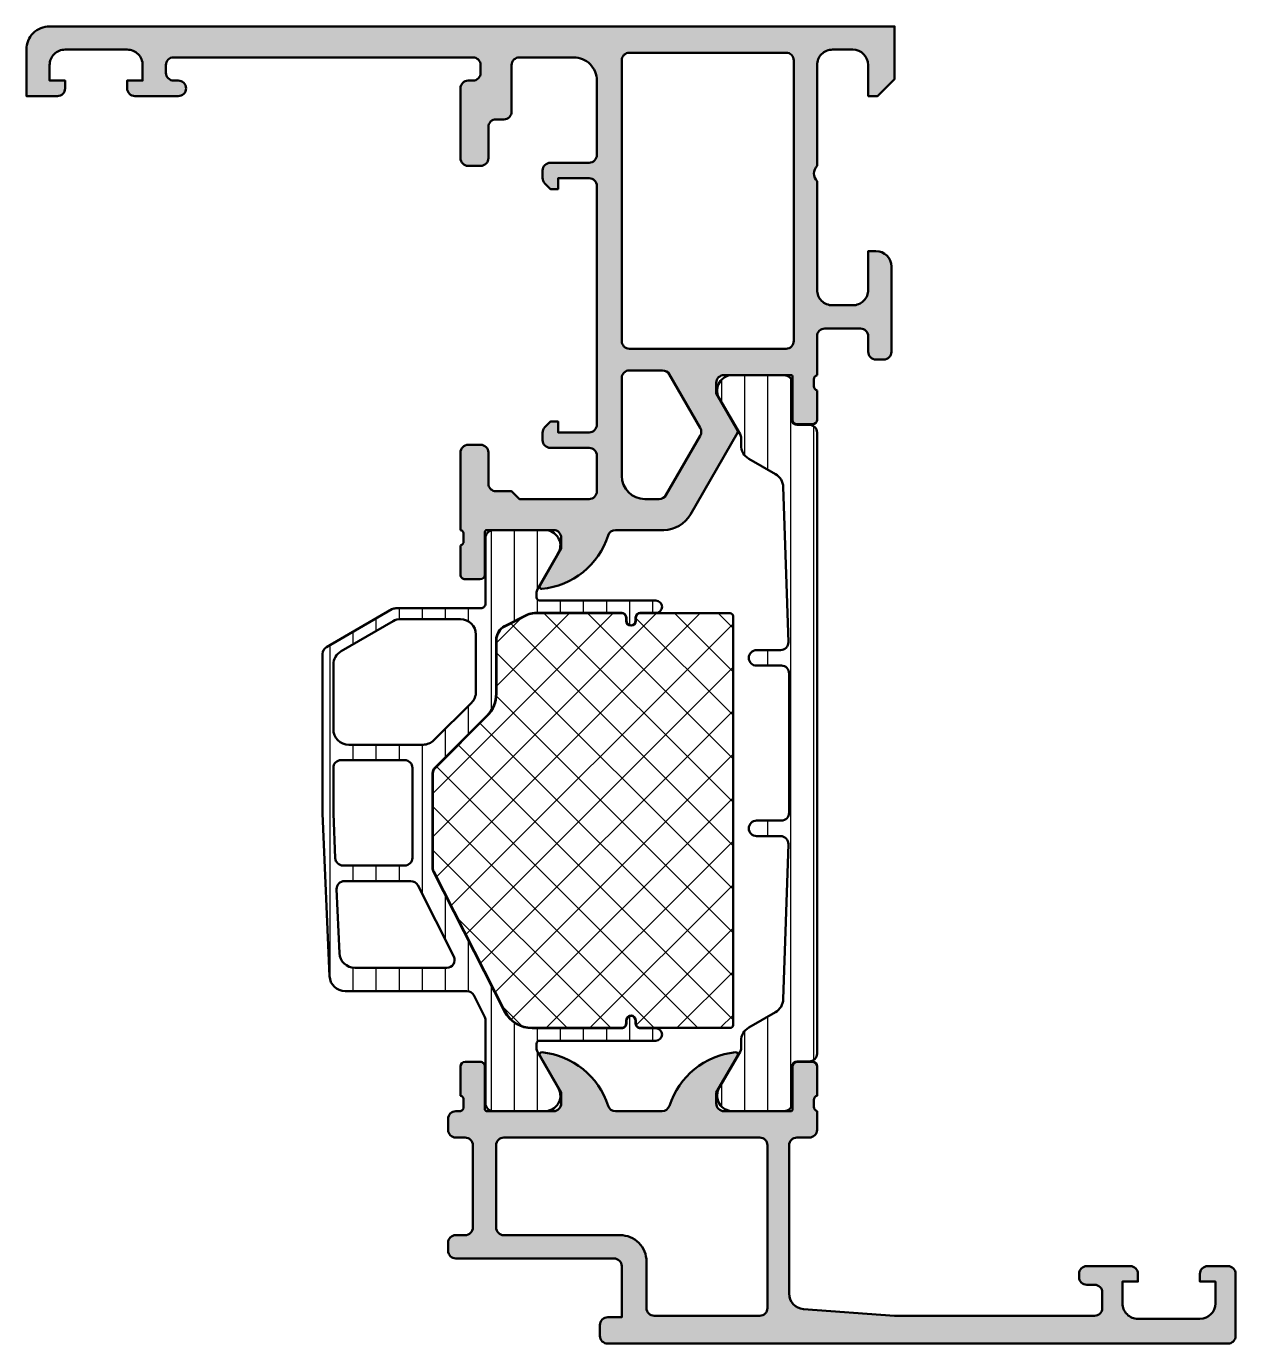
# Model space of a CAD drawing. Extents: x -30 to 48, y 0 to 85.
import ezdxf

# ---------------------------------------------------------------- set-up
doc = ezdxf.new("R2010")
doc.units = 0
for name, color, linetype, lineweight in [('0S-Alu contour', 7, 'Continuous', 50), ('0S-Alu hatch', 252, 'Continuous', 25), ('0S-Plastic contour', 254, 'Continuous', 50), ('0S-Plastic hatch', 253, 'Continuous', 25), ('0S-PT contour', 91, 'Continuous', 50), ('0S-PT hatch', 103, 'Continuous', 25)]:
    doc.layers.add(name, color=color, linetype=linetype, lineweight=lineweight)
pattern_1 = [(90, (0, 0), (-1.4859, 0), [])]

# ---------------------------------------------------------------- blocks, each defined once
blk = doc.blocks.new('333180__15381A2C_523D_48C6_9BEA_BC5B060BC42C_')
at = {"layer": '0S-Alu hatch'}
h = blk.add_hatch(color=256, dxfattribs=at)
edge = h.paths.add_edge_path()
edge.add_line((-30.00000000000006, 83.50000000000003), (-30, 80.5))
edge.add_line((-30, 80.5), (-28.00000000000006, 80.5))
edge.add_arc((-28.00000000000006, 81.00000000000003), 0.5000000000000285, 270, 360)
edge.add_line((-27.50000000000003, 81.00000000000003), (-27.50000000000003, 81.5))
edge.add_line((-27.50000000000003, 81.5), (-28.50000000000003, 81.5))
edge.add_line((-28.50000000000003, 81.5), (-28.50000000000003, 82.5))
edge.add_ellipse((-27.50000000000003, 82.50000000000001), major_axis=(-0.9999999999999928, 0), ratio=1, start_angle=269.9999999999996, end_angle=360, ccw=False)
edge.add_line((-27.50000000000003, 83.49999999999999), (-23.50000000000003, 83.49999999999999))
edge.add_ellipse((-23.50000000000002, 82.50000000000001), major_axis=(-0.9999999999999857, 0), ratio=1, start_angle=180, end_angle=270.0000000000004, ccw=False)
edge.add_line((-22.50000000000003, 82.5), (-22.50000000000003, 81.5))
edge.add_line((-22.50000000000003, 81.5), (-23.50000000000003, 81.5))
edge.add_line((-23.50000000000003, 81.5), (-23.50000000000003, 81))
edge.add_arc((-23.00000000000003, 81.00000000000001), 0.5, 180, 270.0000000000017)
edge.add_line((-23.00000000000002, 80.50000000000001), (-20.20000000000002, 80.5))
edge.add_arc((-20.20000000000002, 81), 0.5, 270, 450)
edge.add_line((-20.20000000000002, 81.5), (-20.5, 81.5))
edge.add_ellipse((-20.50000000000002, 82.00000000000001), major_axis=(-0.5000000000000142, 0), ratio=1, start_angle=0, end_angle=90.00000000000239, ccw=False)
edge.add_line((-21.00000000000004, 82.00000000000001), (-21.00000000000003, 82.5))
edge.add_ellipse((-20.50000000000044, 82.50000000000001), major_axis=(-0.4999999999995915, 0), ratio=1, start_angle=270.00000000000205, end_angle=360, ccw=False)
edge.add_line((-20.50000000000046, 82.99999999999959), (-1.199999999999903, 83))
edge.add_ellipse((-1.200000000000111, 82.49999999999976), major_axis=(-0.5000000000002274, 0), ratio=1, start_angle=180, end_angle=269.9999999999761, ccw=False)
edge.add_line((-0.6999999999998892, 82.49999999999976), (-0.6999999999999034, 81.9999999999996))
edge.add_ellipse((-1.19999999999979, 81.99999999999986), major_axis=(-0.4999999999998872, 0), ratio=1, start_angle=89.9999999999871, end_angle=180, ccw=False)
edge.add_line((-1.199999999999903, 81.49999999999996), (-1.499999999999857, 81.5))
edge.add_arc((-1.499999999999836, 81.00000000000017), 0.4999999999998295, 90.00000000000244, 180)
edge.add_line((-1.999999999999666, 81.00000000000017), (-2.000000000000085, 76.5))
edge.add_arc((-1.500000000000078, 76.5), 0.5000000000000071, 180, 269.9999999999959)
edge.add_line((-1.500000000000113, 76), (-0.6999999999999176, 76.00000000000003))
edge.add_arc((-0.6999999999996476, 76.49999999999977), 0.4999999999997442, 269.9999999999691, 360)
edge.add_line((-0.1999999999999034, 76.49999999999977), (-0.1999999999999034, 78.5))
edge.add_ellipse((0.300000000000083, 78.50000000000001), major_axis=(-0.4999999999999864, 0), ratio=1, start_angle=270.00000000000335, end_angle=360, ccw=False)
edge.add_line((0.300000000000054, 79), (0.8000000000000824, 79.00000000000003))
edge.add_arc((0.8000000000000042, 79.50000000000011), 0.5000000000000853, 270.000000000009, 360)
edge.add_line((1.300000000000089, 79.50000000000009), (1.300000000000068, 82.50000000000003))
edge.add_ellipse((1.80000000000011, 82.49999999999999), major_axis=(-0.5000000000000425, 0), ratio=1, start_angle=270.00000000000324, end_angle=360, ccw=False)
edge.add_line((1.800000000000082, 83.00000000000001), (5.300000000000082, 83.00000000000001))
edge.add_ellipse((5.300000000000097, 81.50000000000003), major_axis=(-1.499999999999985, 0), ratio=1, start_angle=180, end_angle=270.00000000000057, ccw=False)
edge.add_line((6.800000000000082, 81.50000000000003), (6.800000000000096, 76.69999999999982))
edge.add_ellipse((6.300000000000068, 76.69999999999985), major_axis=(-0.5000000000000285, 0), ratio=1, start_angle=89.9999999999983, end_angle=180, ccw=False)
edge.add_line((6.300000000000054, 76.19999999999982), (3.7999999999994, 76.1999999999997))
edge.add_arc((3.799999999999577, 75.69999999999976), 0.4999999999999432, 90.00000000002036, 180)
edge.add_line((3.299999999999634, 75.69999999999976), (3.299999999999613, 75.22233087468456))
edge.add_arc((3.8000000000021, 75.22233087468514), 0.5000000000024869, 180, 225.0000000000633)
edge.add_line((3.446446609407458, 74.8687774840897), (3.800000000000068, 74.49999999999957))
edge.add_line((3.800000000000068, 74.49999999999957), (4.299999999999656, 74.49999999999952))
edge.add_line((4.299999999999656, 74.49999999999952), (4.299999999999627, 75.19999999999963))
edge.add_line((4.299999999999627, 75.19999999999963), (6.300000000000309, 75.19999999999968))
edge.add_ellipse((6.300000000000171, 74.69999999999975), major_axis=(-0.499999999999929, 0), ratio=1, start_angle=180, end_angle=269.9999999999841, ccw=False)
edge.add_line((6.800000000000096, 74.69999999999976), (6.800000000000096, 59.29999999999971))
edge.add_ellipse((6.300000000000124, 59.2999999999997), major_axis=(-0.4999999999999725, 0), ratio=1, start_angle=90.0000000000017, end_angle=180, ccw=False)
edge.add_line((6.300000000000139, 58.79999999999973), (4.299999999999641, 58.79999999999973))
edge.add_line((4.299999999999641, 58.79999999999973), (4.299999999999641, 59.49999999999987))
edge.add_line((4.299999999999641, 59.49999999999987), (3.800000000000082, 59.49999999999978))
edge.add_line((3.800000000000082, 59.49999999999978), (3.446446609407473, 59.13122251590955))
edge.add_arc((3.800000000001674, 58.77766912531429), 0.5000000000020641, 134.9999999999136, 180)
edge.add_line((3.299999999999609, 58.77766912531429), (3.299999999999599, 58.29999999999971))
edge.add_arc((3.799999999999741, 58.29999999999991), 0.5000000000001421, 180, 269.9999999999902)
edge.add_line((3.799999999999656, 57.79999999999977), (6.30000000000011, 57.79999999999976))
edge.add_ellipse((6.300000000000025, 57.2999999999997), major_axis=(-0.500000000000057, 0), ratio=1, start_angle=180, end_angle=269.9999999999902, ccw=False)
edge.add_line((6.800000000000082, 57.2999999999997), (6.800000000000096, 55.00000000000115))
edge.add_ellipse((6.299999999998905, 55.00000000000146), major_axis=(-0.500000000001191, 0), ratio=1, start_angle=89.99999999997692, end_angle=180, ccw=False)
edge.add_line((6.299999999998703, 54.50000000000027), (1.800000000000125, 54.50000000000001))
edge.add_line((1.800000000000125, 54.50000000000001), (1.300000000000096, 55.00000000000001))
edge.add_line((1.300000000000096, 55.00000000000001), (0.300000000000324, 55))
edge.add_ellipse((0.3000000000002382, 55.50000000000014), major_axis=(-0.5000000000001421, 0), ratio=1, start_angle=0, end_angle=90.00000000000978, ccw=False)
edge.add_line((-0.1999999999999034, 55.50000000000014), (-0.1999999999999034, 57.49999999999956))
edge.add_arc((-0.7000000000000597, 57.49999999999983), 0.5000000000001564, 0, 89.99999999998207)
edge.add_line((-0.6999999999999034, 57.99999999999998), (-1.499999999999658, 57.99999999999997))
edge.add_arc((-1.499999999999985, 57.49999999999987), 0.5000000000000995, 89.99999999996253, 180)
edge.add_line((-2.000000000000085, 57.49999999999987), (-2.000000000000085, 52.50000000000013))
edge.add_ellipse((-2.078836446543101, 52.232479408007), major_axis=(-0.2788950563274334, 0), ratio=1, start_angle=178.8354106259076, end_angle=253.5801235805137, ccw=False)
edge.add_line((-1.799999000000056, 52.22681100000865), (-1.79999900000007, 51.77321700000864))
edge.add_ellipse((-2.078867095643279, 51.76755634053158), major_axis=(-0.27892554173719, 0), ratio=1, start_angle=106.42459455535769, end_angle=181.1628700728862, ccw=False)
edge.add_line((-2.000000000000085, 51.50001300000861), (-2.000000000000085, 49.62000200000011))
edge.add_arc((-1.700000000000081, 49.62000200000012), 0.3000000000000043, 180, 270.0000000000013)
edge.add_line((-1.700000000000074, 49.32000200000011), (-0.7200256809572921, 49.32000200000011))
edge.add_arc((-0.7200256809572921, 49.62000200000012), 0.3000000000000114, 270, 360)
edge.add_line((-0.4200256809572807, 49.62000200000012), (-0.4200256809572807, 52.38000000000012))
edge.add_ellipse((-0.3000256809573901, 52.38000000000012), major_axis=(-0.1199999999998905, 0), ratio=1, start_angle=269.99999999999307, end_angle=360, ccw=False)
edge.add_line((-0.3000256809573756, 52.50000000000001), (3.999999999999943, 52.50000000000003))
edge.add_ellipse((3.999999999999966, 52.00000000000001), major_axis=(-0.5000000000000214, 0), ratio=1, start_angle=180, end_angle=270.00000000000273, ccw=False)
edge.add_line((4.499999999999985, 52.00000000000001), (4.499999999999985, 51.29999999999992))
edge.add_line((4.499999999999985, 51.29999999999992), (3.118504542377593, 48.90717967697241))
edge.add_arc((3.238119784648247, 48.83811978464832), 0.1381197846482663, 150.0000000000167, 275.6225775508091)
edge.add_arc((2.761776758826087, 53.67660886184825), 5.000000000000397, 275.6225775507942, 342.2515836439306)
edge.add_ellipse((7.999999999999895, 52.00000000000041), major_axis=(-0.4999999999996151, 0), ratio=1, start_angle=269.99999999998965, end_angle=342.251583643919, ccw=False)
edge.add_line((7.999999999999985, 52.50000000000003), (11.10728152721253, 52.50000000000001))
edge.add_arc((11.1072815272125, 54.50000000000008), 2.000000000000063, 270.000000000001, 330.0000000000008)
edge.add_line((12.83933233478144, 53.50000000000007), (15.87939745446374, 58.76554724560786))
edge.add_arc((15.76188021535166, 58.8381197846483), 0.1381197846483214, 328.3026777940981, 392.2279331403852)
edge.add_line((15.87872033711122, 58.91177751240658), (14.49999999999998, 61.30000000000001))
edge.add_line((14.49999999999998, 61.30000000000001), (14.49999999999997, 61.99999999999992))
edge.add_ellipse((14.99999999999997, 61.99999999999994), major_axis=(-0.5000000000000036, 0), ratio=1, start_angle=269.99999999999875, end_angle=360, ccw=False)
edge.add_line((14.99999999999998, 62.49999999999994), (19.30002568095718, 62.49999999999997))
edge.add_ellipse((19.30002568095718, 62.37999999999996), major_axis=(-0.1200000000000045, 0), ratio=1, start_angle=180, end_angle=270, ccw=False)
edge.add_line((19.42002568095718, 62.37999999999995), (19.42002568095718, 59.62000199999994))
edge.add_arc((19.72002568095719, 59.62000199999995), 0.3000000000000114, 180, 270.0000000000027)
edge.add_line((19.72002568095721, 59.32000199999994), (20.69999999999998, 59.32000199999994))
edge.add_arc((20.69999999999997, 59.62000199999994), 0.3000000000000043, 270.0000000000013, 360)
edge.add_line((20.99999999999997, 59.62000199999994), (20.99999999999996, 61.50001300000846))
edge.add_ellipse((21.07886709564315, 61.7675563405314), major_axis=(-0.2789255417371571, 0), ratio=1, start_angle=-1.1628700728937815, end_angle=73.57540544464098, ccw=False)
edge.add_line((20.79999899999997, 61.7732170000085), (20.79999899999998, 62.22681100000849))
edge.add_ellipse((21.07883644654302, 62.23247940800685), major_axis=(-0.2788950563274199, 0), ratio=1, start_angle=-73.58012358050632, end_angle=1.1645893740960105, ccw=False)
edge.add_line((20.99999999999997, 62.49999999999996), (20.99999999999997, 64.99999999999999))
edge.add_ellipse((21.5, 65.00000000000001), major_axis=(-0.500000000000032, 0), ratio=1, start_angle=270.00000000000205, end_angle=360, ccw=False)
edge.add_line((21.49999999999999, 65.50000000000004), (23.80000000000004, 65.50000000000001))
edge.add_ellipse((23.79999999999997, 65.00000000000001), major_axis=(-0.5, 0), ratio=1, start_angle=180, end_angle=269.9999999999915, ccw=False)
edge.add_line((24.29999999999997, 65.00000000000001), (24.29999999999998, 63.99999999999993))
edge.add_arc((24.79999999999996, 63.99999999999998), 0.4999999999999787, 180, 270.0000000000057)
edge.add_line((24.80000000000001, 63.50000000000001), (25.29999999999998, 63.50000000000001))
edge.add_arc((25.29999999999996, 64.00000000000003), 0.5000000000000214, 270.0000000000025, 360)
edge.add_line((25.79999999999998, 64.00000000000003), (25.79999999999997, 69.49999999999997))
edge.add_arc((24.79999999999998, 69.5), 0.9999999999999928, 0, 89.99999999999797)
edge.add_line((24.80000000000001, 70.5), (24.29999999999998, 70.5))
edge.add_line((24.29999999999998, 70.5), (24.29999999999998, 68))
edge.add_ellipse((23.29999999999999, 67.99999999999999), major_axis=(-0.9999999999999928, 0), ratio=1, start_angle=89.9999999999996, end_angle=180, ccw=False)
edge.add_line((23.29999999999998, 67), (21.9999999999999, 67))
edge.add_ellipse((21.9999999999999, 67.99999999999994), major_axis=(-0.999999999999943, 0), ratio=1, start_angle=0, end_angle=90.00000000000023, ccw=False)
edge.add_line((20.99999999999996, 67.99999999999994), (20.99999999999997, 75))
edge.add_ellipse((21.52499999999996, 75.5), major_axis=(-0.7249999999999939, 0), ratio=1, start_angle=-43.602818972704085, end_angle=43.602818972704085, ccw=False)
edge.add_line((20.99999999999997, 76), (20.99999999999997, 82.5))
edge.add_ellipse((21.99999999999997, 82.50000000000001), major_axis=(-0.9999999999999928, 0), ratio=1, start_angle=269.9999999999996, end_angle=360, ccw=False)
edge.add_line((21.99999999999997, 83.49999999999999), (23.29999999999997, 83.49999999999999))
edge.add_ellipse((23.29999999999996, 82.49999999999999), major_axis=(-1.000000000000028, 0), ratio=1, start_angle=180, end_angle=269.9999999999996, ccw=False)
edge.add_line((24.29999999999998, 82.49999999999999), (24.29999999999998, 80.5))
edge.add_line((24.29999999999998, 80.5), (24.89999999999993, 80.5))
edge.add_line((24.89999999999993, 80.5), (25.99999999999996, 81.59999999999997))
edge.add_line((25.99999999999996, 81.59999999999997), (26, 85))
edge.add_line((26, 85), (-28.50000000000006, 85))
edge.add_arc((-28.50000000000007, 83.50000000000001), 1.499999999999985, 89.99999999999946, 180)
edge = h.paths.add_edge_path()
edge.add_line((8.900000000000347, 83.30000000000001), (19, 83.30000000000001))
edge.add_ellipse((18.99999999999996, 82.80000000000003), major_axis=(-0.4999999999999858, 0), ratio=1, start_angle=180, end_angle=269.9999999999951, ccw=False)
edge.add_line((19.49999999999994, 82.79999999999998), (19.49999999999994, 64.69999999999997))
edge.add_ellipse((18.99999999999996, 64.69999999999997), major_axis=(-0.4999999999999858, 0), ratio=1, start_angle=90.00000000000159, end_angle=180, ccw=False)
edge.add_line((18.99999999999997, 64.19999999999999), (8.900000000000347, 64.19999999999999))
edge.add_ellipse((8.900000000000347, 64.69999999999997), major_axis=(-0.5, 0), ratio=1, start_angle=0, end_angle=90, ccw=False)
edge.add_line((8.400000000000347, 64.69999999999997), (8.400000000000347, 82.79999999999998))
edge.add_ellipse((8.90000000000036, 82.79999999999998), major_axis=(-0.5000000000000142, 0), ratio=1, start_angle=270.00000000000165, end_angle=360, ccw=False)
edge = h.paths.add_edge_path()
edge.add_ellipse((13.03455028219898, 58.83812740347671), major_axis=(-0.5000000000000586, 0), ratio=1, start_angle=150.0000000000058, end_angle=209.9978307071277, ccw=False)
edge.add_line((13.46756298409127, 58.58812740347673), (11.25161909450986, 54.75000000000001))
edge.add_ellipse((10.81860639261762, 55), major_axis=(-0.5000000000000071, 0), ratio=1, start_angle=90.00000000000318, end_angle=150.0000000000017, ccw=False)
edge.add_line((10.81860639261765, 54.5), (9.900000000000373, 54.5))
edge.add_ellipse((9.90000000000039, 55.99999999999998), major_axis=(-1.499999999999985, 0), ratio=1, start_angle=0, end_angle=89.99999999999937, ccw=False)
edge.add_line((8.400000000000404, 56), (8.400000000000318, 62.3))
edge.add_ellipse((8.900000000000304, 62.3), major_axis=(-0.4999999999999858, 0), ratio=1, start_angle=269.9999999999984, end_angle=360, ccw=False)
edge.add_line((8.900000000000318, 62.79999999999998), (11.03601196421996, 62.79999999999999))
edge.add_ellipse((11.03601196421997, 62.30000000000003), major_axis=(-0.4999999999999609, 0), ratio=1, start_angle=209.9978307071229, end_angle=270.0000000000008, ccw=False)
edge.add_line((11.46903413112758, 62.54998360539565), (13.46757244910665, 59.08811100887243))
at = {"layer": '0S-Alu contour', "color": 7}
for points in [[(24.29999999999998, 82.49999999999999), (24.29999999999998, 80.5), (24.89999999999993, 80.5), (25.99999999999996, 81.59999999999997), (26, 85), (-28.50000000000006, 85)], [(-30.00000000000006, 83.50000000000003), (-30, 80.5), (-28.00000000000006, 80.5)], [(-27.50000000000003, 83.49999999999999), (-23.50000000000003, 83.49999999999999)], [(21.99999999999997, 83.49999999999999), (23.29999999999997, 83.49999999999999)], [(-27.50000000000003, 81.00000000000003), (-27.50000000000003, 81.5), (-28.50000000000003, 81.5), (-28.50000000000003, 82.5)], [(-22.50000000000003, 82.5), (-22.50000000000003, 81.5), (-23.50000000000003, 81.5), (-23.50000000000003, 81)], [(-21.00000000000004, 82.00000000000001), (-21.00000000000003, 82.5)], [(-20.50000000000046, 82.99999999999959), (-1.199999999999903, 83)], [(-0.6999999999998892, 82.49999999999976), (-0.6999999999999034, 81.9999999999996)], [(1.300000000000089, 79.50000000000009), (1.300000000000068, 82.50000000000003)], [(1.800000000000082, 83.00000000000001), (5.300000000000082, 83.00000000000001)], [(8.400000000000347, 64.69999999999997), (8.400000000000347, 82.79999999999998)], [(8.900000000000347, 83.30000000000001), (19, 83.30000000000001)], [(19.49999999999994, 82.79999999999998), (19.49999999999994, 64.69999999999997)], [(20.99999999999997, 76), (20.99999999999997, 82.5)], [(-20.20000000000002, 81.5), (-20.5, 81.5)], [(-1.999999999999666, 81.00000000000017), (-2.000000000000085, 76.5)], [(-1.199999999999903, 81.49999999999996), (-1.499999999999857, 81.5)], [(6.800000000000082, 81.50000000000003), (6.800000000000096, 76.69999999999982)], [(-23.00000000000002, 80.50000000000001), (-20.20000000000002, 80.5)], [(-0.1999999999999034, 76.49999999999977), (-0.1999999999999034, 78.5)], [(0.300000000000054, 79), (0.8000000000000824, 79.00000000000003)], [(-1.500000000000113, 76), (-0.6999999999999176, 76.00000000000003)], [(3.299999999999634, 75.69999999999976), (3.299999999999613, 75.22233087468456)], [(6.300000000000054, 76.19999999999982), (3.7999999999994, 76.1999999999997)], [(3.446446609407458, 74.8687774840897), (3.800000000000068, 74.49999999999957), (4.299999999999656, 74.49999999999952), (4.299999999999627, 75.19999999999963), (6.300000000000309, 75.19999999999968)], [(20.99999999999996, 67.99999999999994), (20.99999999999997, 75)], [(6.800000000000096, 74.69999999999976), (6.800000000000096, 59.29999999999971)], [(24.80000000000001, 70.5), (24.29999999999998, 70.5), (24.29999999999998, 68)], [(25.79999999999998, 64.00000000000003), (25.79999999999997, 69.49999999999997)], [(23.29999999999998, 67), (21.9999999999999, 67)], [(21.49999999999999, 65.50000000000004), (23.80000000000004, 65.50000000000001)], [(20.99999999999997, 62.49999999999996), (20.99999999999997, 64.99999999999999)], [(24.29999999999997, 65.00000000000001), (24.29999999999998, 63.99999999999993)], [(18.99999999999997, 64.19999999999999), (8.900000000000347, 64.19999999999999)], [(24.80000000000001, 63.50000000000001), (25.29999999999998, 63.50000000000001)], [(8.400000000000404, 56), (8.400000000000318, 62.3)], [(8.900000000000318, 62.79999999999998), (11.03601196421996, 62.79999999999999)], [(11.46903413112758, 62.54998360539565), (13.46757244910665, 59.08811100887243)], [(14.99999999999998, 62.49999999999994), (19.30002568095718, 62.49999999999997)], [(19.42002568095718, 62.37999999999995), (19.42002568095718, 59.62000199999994)], [(20.79999899999997, 61.7732170000085), (20.79999899999998, 62.22681100000849)], [(15.87872033711122, 58.91177751240658), (14.49999999999998, 61.30000000000001), (14.49999999999997, 61.99999999999992)], [(20.99999999999997, 59.62000199999994), (20.99999999999996, 61.50001300000846)], [(3.299999999999609, 58.77766912531429), (3.299999999999599, 58.29999999999971)], [(6.300000000000139, 58.79999999999973), (4.299999999999641, 58.79999999999973), (4.299999999999641, 59.49999999999987), (3.800000000000082, 59.49999999999978), (3.446446609407473, 59.13122251590955)], [(12.83933233478144, 53.50000000000007), (15.87939745446374, 58.76554724560786)], [(19.72002568095721, 59.32000199999994), (20.69999999999998, 59.32000199999994)], [(-0.6999999999999034, 57.99999999999998), (-1.499999999999658, 57.99999999999997)], [(13.46756298409127, 58.58812740347673), (11.25161909450986, 54.75000000000001)], [(-2.000000000000085, 57.49999999999987), (-2.000000000000085, 52.50000000000013)], [(-0.1999999999999034, 55.50000000000014), (-0.1999999999999034, 57.49999999999956)], [(3.799999999999656, 57.79999999999977), (6.30000000000011, 57.79999999999976)], [(6.800000000000082, 57.2999999999997), (6.800000000000096, 55.00000000000115)], [(6.299999999998703, 54.50000000000027), (1.800000000000125, 54.50000000000001), (1.300000000000096, 55.00000000000001), (0.300000000000324, 55)], [(10.81860639261765, 54.5), (9.900000000000373, 54.5)], [(-1.799999000000056, 52.22681100000865), (-1.79999900000007, 51.77321700000864)], [(-0.4200256809572807, 49.62000200000012), (-0.4200256809572807, 52.38000000000012)], [(-0.3000256809573756, 52.50000000000001), (3.999999999999943, 52.50000000000003)], [(4.499999999999985, 52.00000000000001), (4.499999999999985, 51.29999999999992), (3.118504542377593, 48.90717967697241)], [(7.999999999999985, 52.50000000000003), (11.10728152721253, 52.50000000000001)], [(-2.000000000000085, 51.50001300000861), (-2.000000000000085, 49.62000200000011)], [(-1.700000000000074, 49.32000200000011), (-0.7200256809572921, 49.32000200000011)]]:
    blk.add_lwpolyline(points, dxfattribs=at)
for centre, radius, start, end in [((-28.50000000000007, 83.50000000000001), 1.499999999999985, 89.99999999999946, 180), ((-28.00000000000006, 81.00000000000003), 0.5000000000000285, 270, 0), ((-23.00000000000003, 81.00000000000001), 0.5, 180, 270.0000000000017), ((-20.20000000000002, 81), 0.5, 270, 90), ((-1.499999999999836, 81.00000000000017), 0.4999999999998295, 90.00000000000244, 180), ((0.8000000000000042, 79.50000000000011), 0.5000000000000853, 270.000000000009, 0), ((-1.500000000000078, 76.5), 0.5000000000000071, 180, 269.9999999999959), ((-0.6999999999996476, 76.49999999999977), 0.4999999999997442, 269.9999999999691, 0), ((3.799999999999577, 75.69999999999976), 0.4999999999999432, 90.00000000002036, 180), ((3.8000000000021, 75.22233087468514), 0.5000000000024869, 180, 225.0000000000633), ((24.79999999999998, 69.5), 0.9999999999999928, 0, 89.99999999999797), ((24.79999999999996, 63.99999999999998), 0.4999999999999787, 180, 270.0000000000057), ((25.29999999999996, 64.00000000000003), 0.5000000000000214, 270.0000000000025, 0), ((19.72002568095719, 59.62000199999995), 0.3000000000000114, 180, 270.0000000000027), ((20.69999999999997, 59.62000199999994), 0.3000000000000043, 270.0000000000013, 0), ((3.800000000001674, 58.77766912531429), 0.5000000000020641, 134.9999999999136, 180), ((15.76188021535166, 58.8381197846483), 0.1381197846483214, 328.3026777940981, 32.22793314038523), ((-1.499999999999985, 57.49999999999987), 0.5000000000000995, 89.99999999996253, 180), ((-0.7000000000000597, 57.49999999999983), 0.5000000000001564, 0, 89.99999999998207), ((3.799999999999741, 58.29999999999991), 0.5000000000001421, 180, 269.9999999999902), ((11.1072815272125, 54.50000000000008), 2.000000000000063, 270.000000000001, 330.0000000000008), ((2.761776758826087, 53.67660886184825), 5.000000000000397, 275.6225775507942, 342.2515836439306), ((-1.700000000000081, 49.62000200000012), 0.3000000000000043, 180, 270.0000000000013), ((-0.7200256809572921, 49.62000200000012), 0.3000000000000114, 270, 0), ((3.238119784648247, 48.83811978464832), 0.1381197846482663, 150.0000000000167, 275.6225775508091)]:
    blk.add_arc(centre, radius, start, end, dxfattribs=at)
at = {"layer": '0S-Alu contour', "color": 7, "extrusion": (0, 0, -1)}
for centre, radius, start, end in [((27.50000000000003, 82.50000000000001), 0.9999999999999928, 0, 90.0000000000004), ((23.50000000000002, 82.50000000000001), 0.9999999999999857, 89.99999999999959, 180), ((-21.99999999999997, 82.50000000000001), 0.9999999999999928, 0, 90.0000000000004), ((-23.29999999999996, 82.49999999999999), 1.000000000000028, 90.0000000000004, 180), ((20.50000000000044, 82.50000000000001), 0.4999999999995915, 0, 89.99999999999797), ((1.200000000000111, 82.49999999999976), 0.5000000000002274, 90.00000000002385, 180), ((-1.80000000000011, 82.49999999999999), 0.5000000000000425, 0, 89.99999999999677), ((-5.300000000000097, 81.50000000000003), 1.499999999999985, 89.99999999999943, 180), ((-8.90000000000036, 82.79999999999998), 0.5000000000000142, 0, 89.99999999999837), ((-18.99999999999996, 82.80000000000003), 0.4999999999999858, 90.00000000000487, 180), ((20.50000000000002, 82.00000000000001), 0.5000000000000142, 269.9999999999976, 0), ((1.19999999999979, 81.99999999999986), 0.4999999999998872, 180, 270.0000000000129), ((-0.300000000000083, 78.50000000000001), 0.4999999999999864, 0, 89.99999999999666), ((-6.300000000000068, 76.69999999999985), 0.5000000000000285, 180, 270.0000000000017), ((-21.52499999999996, 75.5), 0.7249999999999939, 316.3971810272959, 43.6028189727041), ((-6.300000000000171, 74.69999999999975), 0.499999999999929, 90.00000000001589, 180), ((-21.9999999999999, 67.99999999999994), 0.999999999999943, 269.9999999999998, 0), ((-23.29999999999999, 67.99999999999999), 0.9999999999999928, 180, 270.0000000000004), ((-21.5, 65.00000000000001), 0.500000000000032, 0, 89.99999999999797), ((-23.79999999999997, 65.00000000000001), 0.5, 90.00000000000855, 180), ((-8.900000000000347, 64.69999999999997), 0.5, 270, 0), ((-18.99999999999996, 64.69999999999997), 0.4999999999999858, 180, 269.9999999999984), ((-8.900000000000304, 62.3), 0.4999999999999858, 0, 90.0000000000016), ((-11.03601196421997, 62.30000000000003), 0.4999999999999609, 89.9999999999992, 150.0021692928771), ((-14.99999999999997, 61.99999999999994), 0.5000000000000036, 0, 90.00000000000122), ((-19.30002568095718, 62.37999999999996), 0.1200000000000045, 90, 180), ((-21.07883644654302, 62.23247940800685), 0.2788950563274199, 358.835410625904, 73.58012358050634), ((-21.07886709564315, 61.7675563405314), 0.2789255417371571, 286.424594555359, 1.162870072893747), ((-6.300000000000124, 59.2999999999997), 0.4999999999999725, 180, 269.9999999999983), ((-13.03455028219898, 58.83812740347671), 0.5000000000000586, 150.0021692928723, 209.9999999999943), ((-6.300000000000025, 57.2999999999997), 0.500000000000057, 90.00000000000978, 180), ((-0.3000000000002382, 55.50000000000014), 0.5000000000001421, 269.9999999999902, 0), ((-9.90000000000039, 55.99999999999998), 1.499999999999985, 270.0000000000006, 0), ((-6.299999999998905, 55.00000000000146), 0.500000000001191, 180, 270.0000000000231), ((-10.81860639261762, 55), 0.5000000000000071, 209.9999999999984, 269.9999999999968), ((2.078836446543101, 52.232479408007), 0.2788950563274334, 106.4198764194863, 181.1645893740925), ((0.3000256809573901, 52.38000000000012), 0.1199999999998905, 0, 90.00000000000696), ((-3.999999999999966, 52.00000000000001), 0.5000000000000214, 89.99999999999729, 180), ((-7.999999999999895, 52.00000000000041), 0.4999999999996151, 17.74841635608099, 90.00000000001037), ((2.078867095643279, 51.76755634053158), 0.27892554173719, 178.8371299271138, 253.5754054446423)]:
    blk.add_arc(centre, radius, start, end, dxfattribs=at)
blk = doc.blocks.new('345330__22F955DB_8655_48B9_9514_F78ACDA911DB_')
at = {"layer": '0S-Alu hatch'}
h = blk.add_hatch(color=256, dxfattribs=at)
edge = h.paths.add_edge_path()
edge.add_arc((-2.299999997731219, 5.999954324626699), 0.5, 180, 270)
edge.add_line((-2.299999997731219, 5.499954324626699), (7.900000002268782, 5.499954324626699))
edge.add_ellipse((7.900000002268781, 4.999954324626698), major_axis=(-0.5000000000000009, 0), ratio=1, start_angle=180, end_angle=269.9999999999999, ccw=False)
edge.add_line((8.400000002268783, 4.999954324626699), (8.400000002268769, 1.699954324626716))
edge.add_line((8.400000002268769, 1.699954324626716), (7.500000002268762, 1.699954324626688))
edge.add_arc((7.500000002268762, 1.199954324626702), 0.4999999999999858, 90, 180)
edge.add_line((7.000000002268777, 1.199954324626702), (7.000000002268777, 0.4999543246266996))
edge.add_arc((7.500000002268784, 0.4999543246267067), 0.5000000000000071, 180, 269.9999999999992)
edge.add_line((7.500000002268777, -4.56753733005e-05), (47.50000000226878, -4.56753733005e-05))
edge.add_arc((47.50000000226878, 0.4999543246267013), 0.5000000000000018, 270, 360)
edge.add_line((48.00000000226877, 0.4999543246267013), (48.00000000226877, 4.499954324626699))
edge.add_arc((47.50000000226878, 4.499954324626701), 0.5, 0, 90)
edge.add_line((47.50000000226878, 4.999954324626701), (46.20000000226877, 4.999954324626699))
edge.add_arc((46.20000000226878, 4.499954324626703), 0.4999999999999965, 90.00000000000081, 180)
edge.add_line((45.70000000226878, 4.499954324626703), (45.70000000226878, 3.999954324626699))
edge.add_line((45.70000000226878, 3.999954324626699), (46.70000000226878, 3.999954324626699))
edge.add_line((46.70000000226878, 3.999954324626699), (46.70000000226878, 2.599954324626708))
edge.add_ellipse((45.70000000226879, 2.599954324626704), major_axis=(-0.9999999999999928, 0), ratio=1, start_angle=90, end_angle=180, ccw=False)
edge.add_line((45.70000000226879, 1.599954324626708), (41.70000000226878, 1.599954324626708))
edge.add_ellipse((41.70000000226877, 2.5999543246267), major_axis=(-0.999999999999992, 0), ratio=1, start_angle=0, end_angle=90.0000000000004, ccw=False)
edge.add_line((40.70000000226878, 2.599954324626699), (40.70000000226878, 3.999954324626699))
edge.add_line((40.70000000226878, 3.999954324626699), (41.70000000226878, 3.999954324626699))
edge.add_line((41.70000000226878, 3.999954324626699), (41.70000000226878, 4.499954324626699))
edge.add_arc((41.20000000226879, 4.499954324626692), 0.4999999999999929, 0, 90.00000000000081)
edge.add_line((41.20000000226878, 4.999954324626685), (38.40000000226878, 4.999954324626713))
edge.add_arc((38.4000000022688, 4.499954324626699), 0.5000000000000142, 90.0000000000016, 180)
edge.add_line((37.90000000226878, 4.499954324626699), (37.90000000226878, 4.299954324626696))
edge.add_arc((38.40000000226878, 4.299954324626696), 0.5, 180, 270)
edge.add_line((38.40000000226878, 3.799954324626696), (38.90000000226878, 3.799954324626696))
edge.add_ellipse((38.90000000226879, 3.299954324626702), major_axis=(-0.4999999999999947, 0), ratio=1, start_angle=180, end_angle=270.0000000000008, ccw=False)
edge.add_line((39.40000000226878, 3.299954324626696), (39.40000000226878, 2.299954324626696))
edge.add_ellipse((38.90000000226878, 2.299954324626717), major_axis=(-0.5000000000000071, 0), ratio=1, start_angle=90, end_angle=180, ccw=False)
edge.add_line((38.90000000226878, 1.79995432462671), (26.00000000226871, 1.799954324626725))
edge.add_line((26.00000000226871, 1.799954324626725), (20.12666855923272, 2.231816930732279))
edge.add_ellipse((20.20000000226877, 3.229124556022594), major_axis=(-0.9999999999999788, 0), ratio=1, start_angle=0, end_angle=85.7946429982913, ccw=False)
edge.add_line((19.20000000226879, 3.229124556022593), (19.20000000226877, 12.79995432462669))
edge.add_ellipse((19.7000000022688, 12.79995432462668), major_axis=(-0.5000000000000285, 0), ratio=1, start_angle=269.9999999999984, end_angle=360, ccw=False)
edge.add_line((19.70000000226881, 13.29995432462671), (20.5000000022688, 13.29995432462671))
edge.add_arc((20.50000000226879, 13.79995432462671), 0.4999999999999965, 270.0000000000012, 360)
edge.add_line((21.00000000226879, 13.79995432462671), (21.00000000226879, 14.99999999690097))
edge.add_ellipse((21.07883644970615, 15.26752059192881), major_axis=(-0.2788950594911843, 0), ratio=1, start_angle=-1.1645893740972042, end_angle=73.58012358050638, ccw=False)
edge.add_line((20.799999, 15.27318899999148), (20.799999, 15.72678299999149))
edge.add_ellipse((21.07886709564317, 15.73244365946855), major_axis=(-0.2789255417371436, 0), ratio=1, start_angle=-73.57540544464308, end_angle=1.1628700728883814, ccw=False)
edge.add_line((20.99999999999999, 15.99998699999149), (21, 17.87999799999999))
edge.add_arc((20.7, 17.879998), 0.3000000000000007, 0, 90)
edge.add_line((20.7, 18.179998), (19.72002568095722, 18.179998))
edge.add_arc((19.72002568095722, 17.87999799999999), 0.3000000000000114, 90.00000000000067, 180)
edge.add_line((19.42002568095721, 17.87999799999999), (19.42002568095722, 15.12))
edge.add_ellipse((19.30002568095722, 15.11999999999999), major_axis=(-0.120000000000001, 0), ratio=1, start_angle=90, end_angle=180, ccw=False)
edge.add_line((19.30002568095721, 14.99999999999999), (15.00000000000001, 15))
edge.add_ellipse((15, 15.5), major_axis=(-0.5000000000000018, 0), ratio=1, start_angle=0, end_angle=90.00000000000063, ccw=False)
edge.add_line((14.5, 15.5), (14.49999999999999, 16.19999999999999))
edge.add_line((14.49999999999999, 16.19999999999999), (15.88149545762236, 18.59282032302756))
edge.add_arc((15.7618802153517, 18.66188021535171), 0.1381197846482991, 329.999999999999, 455.6225775507923)
edge.add_arc((16.23822324117372, 13.82339113815215), 5.000000000000035, 95.62257755079254, 162.2515836439288)
edge.add_ellipse((10.99999999999992, 15.49999999999996), major_axis=(-0.4999999999999589, 0), ratio=1, start_angle=90.00000000000978, end_angle=162.2515836439403, ccw=False)
edge.add_line((11, 15), (8.000000000000007, 14.99999999999999))
edge.add_ellipse((8.000000000000021, 15.50000000000005), major_axis=(-0.5000000000000658, 0), ratio=1, start_angle=17.748416356069697, end_angle=89.9999999999983, ccw=False)
edge.add_arc((2.761776758826194, 13.82339113815223), 4.99999999999996, 17.74841635607022, 84.37742244920626)
edge.add_arc((3.238119784648304, 18.6618802153517), 0.1381197846483025, 84.37742244920538, 209.999999999995)
edge.add_line((3.118504542377632, 18.59282032302755), (4.499999999999992, 16.19999999999999))
edge.add_line((4.499999999999992, 16.19999999999999), (4.499999999999992, 15.50000000000002))
edge.add_ellipse((3.999999999999976, 15.50000000000001), major_axis=(-0.500000000000016, 0), ratio=1, start_angle=90.00000000000182, end_angle=180, ccw=False)
edge.add_line((3.999999999999992, 15), (-0.3000103641063774, 15))
edge.add_ellipse((-0.3000103641063769, 15.12), major_axis=(-0.1200000000000045, 0), ratio=1, start_angle=0, end_angle=89.99999999999977, ccw=False)
edge.add_line((-0.420010364106382, 15.12), (-0.4200103641063464, 17.88003574261858))
edge.add_arc((-0.720010364106372, 17.88003574261856), 0.3000000000000256, 0, 90.00000000000541)
edge.add_line((-0.7200103641064004, 18.18003574261858), (-1.699984683149146, 18.18003574261859))
edge.add_arc((-1.699984683149125, 17.88003574261857), 0.3000000000000185, 90.00000000000406, 180)
edge.add_line((-1.999984683149143, 17.88003574261857), (-1.999984683149165, 16.00002474261007))
edge.add_ellipse((-2.078851778792339, 15.73248140208711), major_axis=(-0.2789255417371697, 0), ratio=1, start_angle=178.8371299271148, end_angle=253.57540544464518, ccw=False)
edge.add_line((-1.79998368314915, 15.72682074261006), (-1.79998368314915, 15.2732267426101))
edge.add_ellipse((-2.078883394668602, 15.26752665095756), major_axis=(-0.2789579540548727, 0), ratio=1, start_angle=106.4261227247847, end_angle=181.1708356793903, ccw=False)
edge.add_line((-1.999999997731237, 14.99995432462671), (-2.299999997731219, 14.99995432462671))
edge.add_arc((-2.299999997731212, 14.4999543246267), 0.5000000000000071, 90.00000000000081, 180)
edge.add_line((-2.799999997731219, 14.4999543246267), (-2.799999997731205, 13.79995432462669))
edge.add_arc((-2.299999997731227, 13.79995432462669), 0.4999999999999787, 180, 269.9999999999992)
edge.add_line((-2.299999997731234, 13.29995432462671), (-1.699999997731225, 13.29995432462671))
edge.add_ellipse((-1.699999997731224, 12.79995432462672), major_axis=(-0.4999999999999841, 0), ratio=1, start_angle=180, end_angle=270.0000000000001, ccw=False)
edge.add_line((-1.199999997731239, 12.79995432462672), (-1.199999997731211, 7.499954324626713))
edge.add_ellipse((-1.699999997731239, 7.499954324626727), major_axis=(-0.5000000000000283, 0), ratio=1, start_angle=89.9999999999967, end_angle=180, ccw=False)
edge.add_line((-1.699999997731268, 6.999954324626699), (-2.299999997731234, 6.999954324626699))
edge.add_arc((-2.299999997731248, 6.499954324626713), 0.4999999999999858, 89.99999999999837, 180)
edge.add_line((-2.799999997731234, 6.499954324626713), (-2.799999997731219, 5.999954324626699))
edge = h.paths.add_edge_path()
edge.add_line((0.8000000022687601, 13.29995432462671), (17.30000000226878, 13.29995432462669))
edge.add_ellipse((17.30000000226878, 12.79995432462669), major_axis=(-0.5, 0), ratio=1, start_angle=180, end_angle=270, ccw=False)
edge.add_line((17.80000000226878, 12.79995432462669), (17.80000000226878, 2.299954324626696))
edge.add_ellipse((17.30000000226878, 2.299954324626696), major_axis=(-0.5, 0), ratio=1, start_angle=90, end_angle=180, ccw=False)
edge.add_line((17.30000000226878, 1.799954324626696), (10.50000000226879, 1.799954324626696))
edge.add_ellipse((10.50000000226879, 2.29995432462671), major_axis=(-0.5000000000000142, 0), ratio=1, start_angle=0, end_angle=90, ccw=False)
edge.add_line((10.00000000226878, 2.29995432462671), (10.00000000226879, 5.299954324626702))
edge.add_arc((8.300000002268796, 5.299954324626702), 1.699999999999995, 0, 90.00000000000024)
edge.add_line((8.300000002268789, 6.999954324626699), (0.8000000022687743, 6.999954324626713))
edge.add_ellipse((0.8000000022687743, 7.499954324626713), major_axis=(-0.5, 0), ratio=1, start_angle=0, end_angle=90, ccw=False)
edge.add_line((0.3000000022687743, 7.499954324626713), (0.3000000022687601, 12.7999543246267))
edge.add_ellipse((0.8000000022687672, 12.7999543246267), major_axis=(-0.5000000000000071, 0), ratio=1, start_angle=270.0000000000008, end_angle=360, ccw=False)
at = {"layer": '0S-Alu contour', "color": 7}
for points in [[(-1.999984683149143, 17.88003574261857), (-1.999984683149165, 16.00002474261007)], [(-0.7200103641064004, 18.18003574261858), (-1.699984683149146, 18.18003574261859)], [(-0.420010364106382, 15.12), (-0.4200103641063464, 17.88003574261858)], [(3.118504542377632, 18.59282032302755), (4.499999999999992, 16.19999999999999), (4.499999999999992, 15.50000000000002)], [(14.5, 15.5), (14.49999999999999, 16.19999999999999), (15.88149545762236, 18.59282032302756)], [(19.42002568095721, 17.87999799999999), (19.42002568095722, 15.12)], [(20.7, 18.179998), (19.72002568095722, 18.179998)], [(20.99999999999999, 15.99998699999149), (21, 17.87999799999999)], [(-1.79998368314915, 15.72682074261006), (-1.79998368314915, 15.2732267426101)], [(20.799999, 15.27318899999148), (20.799999, 15.72678299999149)], [(-2.799999997731219, 14.4999543246267), (-2.799999997731205, 13.79995432462669)], [(-1.999999997731237, 14.99995432462671), (-2.299999997731219, 14.99995432462671)], [(3.999999999999992, 15), (-0.3000103641063774, 15)], [(11, 15), (8.000000000000007, 14.99999999999999)], [(19.30002568095721, 14.99999999999999), (15.00000000000001, 15)], [(21.00000000226879, 13.79995432462671), (21.00000000226879, 14.99999999690097)], [(-2.299999997731234, 13.29995432462671), (-1.699999997731225, 13.29995432462671)], [(-1.199999997731239, 12.79995432462672), (-1.199999997731211, 7.499954324626713)], [(0.3000000022687743, 7.499954324626713), (0.3000000022687601, 12.7999543246267)], [(0.8000000022687601, 13.29995432462671), (17.30000000226878, 13.29995432462669)], [(17.80000000226878, 12.79995432462669), (17.80000000226878, 2.299954324626696)], [(19.20000000226879, 3.229124556022593), (19.20000000226877, 12.79995432462669)], [(19.70000000226881, 13.29995432462671), (20.5000000022688, 13.29995432462671)], [(-1.699999997731268, 6.999954324626699), (-2.299999997731234, 6.999954324626699)], [(8.300000002268789, 6.999954324626699), (0.8000000022687741, 6.999954324626713)], [(-2.799999997731234, 6.499954324626713), (-2.799999997731219, 5.999954324626699)], [(-2.299999997731219, 5.499954324626699), (7.900000002268782, 5.499954324626699)], [(10.00000000226878, 2.29995432462671), (10.00000000226879, 5.299954324626702)], [(8.400000002268783, 4.999954324626699), (8.400000002268769, 1.699954324626716), (7.500000002268762, 1.699954324626688)], [(37.90000000226878, 4.499954324626699), (37.90000000226878, 4.299954324626696)], [(41.20000000226878, 4.999954324626685), (38.40000000226878, 4.999954324626713)], [(40.70000000226878, 2.599954324626699), (40.70000000226878, 3.999954324626699), (41.70000000226878, 3.999954324626699), (41.70000000226878, 4.499954324626699)], [(45.70000000226878, 4.499954324626703), (45.70000000226878, 3.999954324626699), (46.70000000226878, 3.999954324626699), (46.70000000226878, 2.599954324626708)], [(47.50000000226878, 4.999954324626701), (46.20000000226877, 4.999954324626699)], [(48.00000000226877, 0.4999543246267013), (48.00000000226877, 4.499954324626699)], [(38.40000000226878, 3.799954324626696), (38.90000000226878, 3.799954324626696)], [(39.40000000226878, 3.299954324626696), (39.40000000226878, 2.299954324626696)], [(17.30000000226878, 1.799954324626696), (10.50000000226879, 1.799954324626696)], [(38.90000000226878, 1.79995432462671), (26.00000000226871, 1.799954324626725), (20.12666855923272, 2.231816930732279)], [(7.000000002268777, 1.199954324626702), (7.000000002268777, 0.4999543246266996)], [(45.70000000226879, 1.599954324626708), (41.70000000226878, 1.599954324626708)], [(7.500000002268777, -4.56753733005e-05), (47.50000000226878, -4.56753733005e-05)]]:
    blk.add_lwpolyline(points, dxfattribs=at)
for centre, radius, start, end in [((3.238119784648304, 18.6618802153517), 0.1381197846483025, 84.37742244920538, 209.999999999995), ((2.761776758826194, 13.82339113815223), 4.99999999999996, 17.74841635607022, 84.37742244920626), ((16.23822324117372, 13.82339113815215), 5.000000000000035, 95.62257755079254, 162.2515836439288), ((15.7618802153517, 18.66188021535171), 0.1381197846482991, 329.999999999999, 95.62257755079234), ((-1.699984683149125, 17.88003574261857), 0.3000000000000185, 90.00000000000406, 180), ((-0.720010364106372, 17.88003574261856), 0.3000000000000256, 0, 90.00000000000541), ((19.72002568095722, 17.87999799999999), 0.3000000000000114, 90.00000000000067, 180), ((20.7, 17.879998), 0.3000000000000007, 0, 90), ((-2.299999997731212, 14.4999543246267), 0.5000000000000071, 90.00000000000081, 180), ((-2.299999997731227, 13.79995432462669), 0.4999999999999787, 180, 269.9999999999992), ((20.50000000226879, 13.79995432462671), 0.4999999999999965, 270.0000000000012, 0), ((-2.299999997731248, 6.499954324626713), 0.4999999999999858, 89.99999999999837, 180), ((8.300000002268796, 5.299954324626702), 1.699999999999995, 0, 90.00000000000024), ((-2.299999997731219, 5.999954324626699), 0.5, 180, 270), ((38.4000000022688, 4.499954324626699), 0.5000000000000142, 90.0000000000016, 180), ((38.40000000226878, 4.299954324626696), 0.5, 180, 270), ((41.20000000226879, 4.499954324626692), 0.4999999999999929, 0, 90.00000000000081), ((46.20000000226878, 4.499954324626703), 0.4999999999999965, 90.00000000000081, 180), ((47.50000000226878, 4.499954324626701), 0.5, 0, 90), ((7.500000002268762, 1.199954324626702), 0.4999999999999858, 90, 180), ((7.500000002268784, 0.4999543246267067), 0.5000000000000071, 180, 269.9999999999992), ((47.50000000226878, 0.4999543246267013), 0.5000000000000018, 270, 0)]:
    blk.add_arc(centre, radius, start, end, dxfattribs=at)
at = {"layer": '0S-Alu contour', "color": 7, "extrusion": (0, 0, -1)}
for centre, radius, start, end in [((2.078851778792339, 15.73248140208711), 0.2789255417371697, 106.4245945553548, 181.1628700728853), ((-3.999999999999976, 15.50000000000001), 0.500000000000016, 180, 269.9999999999982), ((-8.000000000000021, 15.50000000000005), 0.5000000000000658, 270.0000000000017, 342.2515836439303), ((-10.99999999999992, 15.49999999999996), 0.4999999999999589, 197.7484163560598, 269.9999999999902), ((-15, 15.5), 0.5000000000000018, 269.9999999999994, 0), ((-21.07886709564317, 15.73244365946855), 0.2789255417371436, 358.8371299271116, 73.57540544464322), ((2.078883394668602, 15.26752665095756), 0.2789579540548727, 178.8291643206097, 253.5738772752153), ((0.3000103641063769, 15.12), 0.1200000000000045, 270.0000000000002, 0), ((-19.30002568095722, 15.11999999999999), 0.120000000000001, 180, 270), ((-21.07883644970615, 15.26752059192881), 0.2788950594911843, 286.4198764194936, 1.164589374097237), ((1.699999997731224, 12.79995432462672), 0.4999999999999841, 89.99999999999991, 180), ((-0.8000000022687672, 12.7999543246267), 0.5000000000000071, 0, 89.9999999999992), ((-17.30000000226878, 12.79995432462669), 0.5, 90, 180), ((-19.7000000022688, 12.79995432462668), 0.5000000000000285, 0, 90.0000000000016), ((1.699999997731239, 7.499954324626727), 0.5000000000000283, 180, 270.0000000000033), ((-0.8000000022687743, 7.499954324626713), 0.5, 270, 0), ((-7.900000002268781, 4.999954324626698), 0.5000000000000009, 90.0000000000001, 180), ((-38.90000000226879, 3.299954324626702), 0.4999999999999947, 89.9999999999992, 180), ((-20.20000000226877, 3.229124556022594), 0.9999999999999788, 274.2053570017087, 0), ((-41.70000000226877, 2.5999543246267), 0.999999999999992, 269.9999999999996, 0), ((-45.70000000226879, 2.599954324626704), 0.9999999999999928, 180, 270), ((-10.50000000226879, 2.29995432462671), 0.5000000000000142, 270, 0), ((-17.30000000226878, 2.299954324626696), 0.5, 180, 270), ((-38.90000000226878, 2.299954324626717), 0.5000000000000071, 180, 270)]:
    blk.add_arc(centre, radius, start, end, dxfattribs=at)
blk = doc.blocks.new('284041__2DB3DF79_55A1_4607_901F_B803DA439ABD___75DD4D6E_6CBE_4624_A0D2_800A6CC2FA48_')
at = {"layer": '0S-Plastic hatch'}
h = blk.add_hatch(dxfattribs=at)
h.set_pattern_fill('ANSI31', color=256, scale=0.4680000000000001, angle=45, style=0)
h.set_pattern_definition(pattern_1)
edge = h.paths.add_edge_path()
edge.add_line((10.60005496737442, 47.9500000000022), (3.100054967374369, 47.95000000000223))
edge.add_ellipse((3.100054967374529, 48.15000000000215), major_axis=(-0.1999999999999176, 0), ratio=1, start_angle=0, end_angle=89.99999999995413, ccw=False)
edge.add_line((2.900054967374614, 48.15000000000214), (2.899977361976347, 48.42581878700407))
edge.add_ellipse((3.399977361871211, 48.42580853271041), major_axis=(-0.5000000000000151, 0), ratio=1, start_angle=330.00000340065736, end_angle=359.9988249444108, ccw=False)
edge.add_line((2.966964645140812, 48.67580850700996), (4.285481498099471, 50.95954700000001))
edge.add_arc((3.444228849108128, 51.50018192527716), 0.99999607092447, 327.2729839001595, 441.8183919481005)
edge.add_line((3.586539498099476, 52.49), (0.1099980000000045, 52.49000000000001))
edge.add_arc((0.1099953603749384, 51.99000402256138), 0.4999959774455975, 89.99969751881494, 180.0003024817733)
edge.add_line((-0.3900006170636913, 51.99000138293119), (-0.3894094438636841, 47.75004182869323))
edge.add_ellipse((-0.6894094409476088, 47.75000000000217), major_axis=(-0.2999999999999903, 0), ratio=1, start_angle=89.99999999999909, end_angle=180.0079886915353, ccw=False)
edge.add_line((-0.689409440947614, 47.45000000000217), (-6.165970436409693, 47.45000000000217))
edge.add_arc((-6.1659704364098, 46.9500000000018), 0.5000000000003766, 89.99999999998779, 119.9999999999898)
edge.add_line((-6.415970436409913, 47.38301270189439), (-10.64994503262529, 44.93852632902735))
edge.add_arc((-10.39994503262541, 44.50551362713494), 0.5000000000000941, 119.9999999999768, 180)
edge.add_line((-10.89994503262551, 44.50551362713494), (-10.89994503262551, 34.20188277422025))
edge.add_line((-10.89994503262551, 34.20188277422025), (-10.44170151195215, 23.70638061263665))
edge.add_arc((-9.442653290370458, 23.75000000000201), 0.9999999999998387, 182.5000000000017, 270.0000000000061)
edge.add_line((-9.442653290370352, 22.75000000000217), (-1.582449368332795, 22.75000000000216))
edge.add_ellipse((-1.582449368332762, 22.25000000000234), major_axis=(-0.4999999999998224, 0), ratio=1, start_angle=207.0072193886976, end_angle=270.0000000000038, ccw=False)
edge.add_line((-1.136974711653984, 22.47705138241774), (-0.4219590108659972, 21.07419106754012))
edge.add_ellipse((-0.6892438048734401, 20.9379602380909), major_axis=(-0.3000000000000417, 0), ratio=1, start_angle=179.9920113084649, end_angle=207.0072193886795, ccw=False)
edge.add_line((-0.3892438077894624, 20.93791840939998), (-0.3900006170636843, 15.50999861706369))
edge.add_arc((0.1099953603749313, 15.50999597743861), 0.4999959774455833, 179.9996975182267, 270.0003024811859)
edge.add_line((0.1099980000000044, 15.01), (3.586539498099476, 15.01))
edge.add_arc((3.444228849108128, 15.99981807472285), 0.9999960709244732, 278.1816080518995, 392.7270160998407)
edge.add_line((4.285481498099471, 16.540453), (2.966964645140826, 18.82419149299001))
edge.add_ellipse((3.399977361871231, 19.07419146728957), major_axis=(-0.5000000000000293, 0), ratio=1, start_angle=0.001175055589214935, end_angle=29.999996599344, ccw=False)
edge.add_line((2.899977361976354, 19.0741812129951), (2.900054967374494, 19.3499999995752))
edge.add_ellipse((3.100054967587945, 19.34999999978872), major_axis=(-0.2000000002134512, 0), ratio=1, start_angle=270.0000000612014, end_angle=360, ccw=False)
edge.add_line((3.100054967374312, 19.55000000000217), (10.60005496737448, 19.55000000000218))
edge.add_arc((10.60005496737451, 19.95000000000218), 0.3999999999999986, 269.9999999999959, 449.9999999999959)
edge.add_line((10.60005496737454, 20.35000000000218), (9.600054967374597, 20.35000000000217))
edge.add_ellipse((9.600054967374492, 20.65000000000212), major_axis=(-0.2999999999999474, 0), ratio=1, start_angle=0, end_angle=90.00000000002012, ccw=False)
edge.add_line((9.300054967374543, 20.65000000000212), (9.300054967374585, 20.85000000000218))
edge.add_arc((9.000054967374545, 20.85000000000218), 0.3000000000000398, 0, 180)
edge.add_line((8.700054967374506, 20.85000000000218), (8.700054967374506, 20.65000000000217))
edge.add_ellipse((8.400054967374599, 20.65000000000212), major_axis=(-0.2999999999999065, 0), ratio=1, start_angle=89.99999999999358, end_angle=180, ccw=False)
edge.add_line((8.400054967374565, 20.35000000000221), (2.62970571714657, 20.35000000000217))
edge.add_ellipse((2.629705717146617, 22.35000000000223), major_axis=(-2.000000000000056, 0), ratio=1, start_angle=27.00721938869009, end_angle=89.99999999999869, ccw=False)
edge.add_line((0.8478070904306987, 21.4417944703405), (-3.745419689304362, 30.45370226400084))
edge.add_ellipse((-3.299945032626245, 30.68075364641628), major_axis=(-0.4999999999992484, 0), ratio=1, start_angle=0, end_angle=27.007219388735678, ccw=False)
edge.add_line((-3.799945032625494, 30.68075364641628), (-3.799945032625494, 36.80441558773052))
edge.add_ellipse((-3.299945032625502, 36.80441558773053), major_axis=(-0.499999999999992, 0), ratio=1, start_angle=314.9999999999975, end_angle=360, ccw=False)
edge.add_line((-3.653498423218756, 37.15796897832381), (-0.285731470252486, 40.52573593128984))
edge.add_arc((-1.699945032625535, 41.93994949366299), 2.000000000000004, 314.999999999998, 360)
edge.add_line((0.3000549673744695, 41.93994949366299), (0.3000549673745851, 45.40247913859535))
edge.add_ellipse((1.300054967374508, 45.4024791385953), major_axis=(-0.9999999999999232, 0), ratio=1, start_angle=296.9864693082955, end_angle=360, ccw=False)
edge.add_line((0.8462748960453154, 46.29359285011831), (2.31422408847672, 47.04111371152528))
edge.add_ellipse((2.768004159805663, 46.15000000000317), major_axis=(-0.999999999999005, 0), ratio=1, start_angle=270.0000000000114, end_angle=296.9864693083062, ccw=False)
edge.add_line((2.768004159805464, 47.15000000000218), (8.400054967374423, 47.15000000000214))
edge.add_ellipse((8.400054967374526, 46.85000000000228), major_axis=(-0.2999999999998621, 0), ratio=1, start_angle=180, end_angle=270.00000000002, ccw=False)
edge.add_line((8.700054967374392, 46.85000000000228), (8.700054967374506, 46.65000000000216))
edge.add_arc((9.000054967374515, 46.65000000000216), 0.3000000000000114, 180, 360)
edge.add_line((9.300054967374528, 46.65000000000216), (9.300054967374535, 46.8500000000021))
edge.add_ellipse((9.600054967374476, 46.85000000000224), major_axis=(-0.2999999999999403, 0), ratio=1, start_angle=270.0000000000312, end_angle=360, ccw=False)
edge.add_line((9.600054967374312, 47.15000000000218), (10.60005496737448, 47.15000000000219))
edge.add_arc((10.60005496737445, 47.55000000000219), 0.4000000000000057, 270.0000000000041, 450.000000000004)
edge = h.paths.add_edge_path()
edge.add_line((-10.19994503262547, 39.65000000000218), (-10.19994503262547, 43.81269330410754))
edge.add_ellipse((-9.199945032625472, 43.81269330410754), major_axis=(-0.9999999999999959, 0), ratio=1, start_angle=300.0000000000001, end_angle=360, ccw=False)
edge.add_line((-9.699945032625472, 44.67871870789197), (-6.344431405492521, 46.61602540378662))
edge.add_ellipse((-5.844431405492514, 45.75000000000218), major_axis=(-1, 0), ratio=1, start_angle=270.0000000000004, end_angle=300.0000000000005, ccw=False)
edge.add_line((-5.844431405492521, 46.75000000000219), (-1.999945032625426, 46.75000000000219))
edge.add_ellipse((-1.999945032625426, 45.75000000000218), major_axis=(-1, 0), ratio=1, start_angle=180, end_angle=270, ccw=False)
edge.add_line((-0.9999450326254262, 45.75000000000218), (-0.9999450326254256, 42.06421356237528))
edge.add_ellipse((-1.999945032625433, 42.06421356237528), major_axis=(-1.000000000000007, 0), ratio=1, start_angle=135.0000000000006, end_angle=180, ccw=False)
edge.add_line((-1.292838251438872, 41.35710678118873), (-3.707051813811983, 38.94289321881564))
edge.add_ellipse((-4.414158594998532, 39.65000000000218), major_axis=(-1, 0), ratio=1, start_angle=90, end_angle=135.0000000000001, ccw=False)
edge.add_line((-4.414158594998532, 38.65000000000218), (-9.199945032625472, 38.65000000000218))
edge.add_ellipse((-9.199945032625472, 39.65000000000218), major_axis=(-1, 0), ratio=1, start_angle=0, end_angle=90, ccw=False)
edge = h.paths.add_edge_path()
edge.add_line((-9.486964033625675, 29.85000000000218), (-5.201609791065841, 29.85000000000217))
edge.add_ellipse((-5.201609791065848, 29.35000000000209), major_axis=(-0.5000000000000792, 0), ratio=1, start_angle=206.736747597795, end_angle=269.9999999999992, ccw=False)
edge.add_line((-4.755068277857624, 29.57494594235667), (-2.437811529662448, 24.97494594235659))
edge.add_ellipse((-2.884353042870536, 24.7500000000021), major_axis=(-0.4999999999999219, 0), ratio=1, start_angle=89.9999999999983, end_angle=206.7367475977941, ccw=False)
edge.add_line((-2.88435304287055, 24.25000000000217), (-8.807477825119129, 24.25000000000219))
edge.add_ellipse((-8.807477825119108, 25.25000000000216), major_axis=(-0.999999999999968, 0), ratio=1, start_angle=2.500000000003297, end_angle=89.9999999999988, ccw=False)
edge.add_line((-9.80652604670093, 25.20638061263677), (-9.986488144416636, 29.32819030631975))
edge.add_ellipse((-9.48696403362586, 29.35000000000233), major_axis=(-0.4999999999998437, 0), ratio=1, start_angle=-90.00000000002109, end_angle=2.499999999990507, ccw=False)
edge = h.paths.add_edge_path()
edge.add_ellipse((-9.699945032625465, 37.15000000000218), major_axis=(-0.5, 0), ratio=1, start_angle=270.0000000000008, end_angle=360, ccw=False)
edge.add_line((-9.699945032625472, 37.65000000000218), (-5.599945032625448, 37.65000000000218))
edge.add_ellipse((-5.599945032625448, 37.15000000000218), major_axis=(-0.5, 0), ratio=1, start_angle=180, end_angle=270, ccw=False)
edge.add_line((-5.099945032625448, 37.15000000000218), (-5.099945032625445, 31.35000000000217))
edge.add_ellipse((-5.599945032625448, 31.35000000000217), major_axis=(-0.5000000000000036, 0), ratio=1, start_angle=90, end_angle=180, ccw=False)
edge.add_line((-5.599945032625448, 30.85000000000217), (-9.574285919442678, 30.85000000000218))
edge.add_ellipse((-9.574285919442694, 31.35000000000219), major_axis=(-0.5000000000000155, 0), ratio=1, start_angle=2.500000000001819, end_angle=90.00000000000159, ccw=False)
edge.add_line((-10.07381003023364, 31.32819030631951), (-10.19994503262547, 34.21715682855332))
edge.add_line((-10.19994503262547, 34.21715682855332), (-10.19994503262546, 37.15000000000218))
at = {"layer": '0S-Alu contour', "color": 7}
for points in [[(-9.699945032625472, 44.67871870789197), (-6.344431405492521, 46.61602540378662)], [(-5.844431405492521, 46.75000000000219), (-1.999945032625426, 46.75000000000219)], [(-0.9999450326254262, 45.75000000000218), (-0.9999450326254256, 42.06421356237528)], [(-10.19994503262547, 39.65000000000218), (-10.19994503262547, 43.81269330410754)], [(-1.292838251438872, 41.35710678118873), (-3.707051813811983, 38.94289321881564)], [(-4.414158594998532, 38.65000000000218), (-9.199945032625472, 38.65000000000218)], [(-9.699945032625472, 37.65000000000218), (-5.599945032625448, 37.65000000000218)], [(-10.07381003023364, 31.32819030631951), (-10.19994503262547, 34.21715682855332), (-10.19994503262546, 37.15000000000218)], [(-5.099945032625448, 37.15000000000218), (-5.099945032625445, 31.35000000000217)], [(-5.599945032625448, 30.85000000000217), (-9.574285919442678, 30.85000000000218)], [(-9.486964033625675, 29.85000000000218), (-5.201609791065841, 29.85000000000217)], [(-9.80652604670093, 25.20638061263677), (-9.986488144416636, 29.32819030631975)], [(-4.755068277857624, 29.57494594235667), (-2.437811529662448, 24.97494594235659)], [(-2.88435304287055, 24.25000000000217), (-8.807477825119129, 24.25000000000219)]]:
    blk.add_lwpolyline(points, dxfattribs=at)
at = {"layer": '0S-Alu contour', "color": 7, "extrusion": (0, 0, -1)}
for centre, radius, start, end in [((5.844431405492514, 45.75000000000218), 1, 59.99999999999951, 89.99999999999959), ((1.999945032625426, 45.75000000000218), 1, 90, 180), ((9.199945032625472, 43.81269330410754), 0.9999999999999959, 0, 59.99999999999986), ((1.999945032625433, 42.06421356237528), 1.000000000000007, 180, 224.9999999999994), ((9.199945032625472, 39.65000000000218), 1, 270, 0), ((4.414158594998532, 39.65000000000218), 1, 224.9999999999999, 270), ((9.699945032625465, 37.15000000000218), 0.5, 0, 89.9999999999992), ((5.599945032625448, 37.15000000000218), 0.5, 90, 180), ((9.574285919442694, 31.35000000000219), 0.5000000000000155, 269.9999999999984, 357.4999999999982), ((5.599945032625448, 31.35000000000217), 0.5000000000000036, 180, 270), ((9.48696403362586, 29.35000000000233), 0.4999999999998437, 357.5000000000095, 90.00000000002115), ((5.201609791065848, 29.35000000000209), 0.5000000000000792, 90.00000000000081, 153.263252402205), ((8.807477825119108, 25.25000000000216), 0.999999999999968, 270.0000000000012, 357.4999999999967), ((2.884353042870536, 24.7500000000021), 0.4999999999999219, 153.2632524022059, 270.0000000000017)]:
    blk.add_arc(centre, radius, start, end, dxfattribs=at)
at = {"layer": '0S-Plastic contour', "color": 7}
for points in [[(-0.3900006170636913, 51.99000138293119), (-0.3894094438636841, 47.75004182869323)], [(3.586539498099476, 52.49), (0.1099980000000045, 52.49000000000001)], [(2.966964645140812, 48.67580850700996), (4.285481498099471, 50.95954700000001)], [(2.900054967374614, 48.15000000000214), (2.899977361976347, 48.42581878700407)], [(10.60005496737442, 47.9500000000022), (3.100054967374369, 47.95000000000223)], [(-6.415970436409913, 47.38301270189439), (-10.64994503262529, 44.93852632902735)], [(-0.689409440947614, 47.45000000000217), (-6.165970436409693, 47.45000000000217)], [(0.8462748960453154, 46.29359285011831), (2.31422408847672, 47.04111371152528)], [(2.768004159805464, 47.15000000000218), (8.400054967374423, 47.15000000000214)], [(8.700054967374392, 46.85000000000228), (8.700054967374506, 46.65000000000216)], [(9.300054967374528, 46.65000000000216), (9.300054967374535, 46.8500000000021)], [(9.600054967374312, 47.15000000000218), (10.60005496737448, 47.15000000000219)], [(0.3000549673744695, 41.93994949366299), (0.3000549673745851, 45.40247913859535)], [(-10.89994503262551, 44.50551362713494), (-10.89994503262551, 34.20188277422025), (-10.44170151195215, 23.70638061263665)], [(-3.653498423218756, 37.15796897832381), (-0.285731470252486, 40.52573593128984)], [(-3.799945032625494, 30.68075364641628), (-3.799945032625494, 36.80441558773052)], [(0.8478070904306987, 21.4417944703405), (-3.745419689304362, 30.45370226400084)], [(-9.442653290370352, 22.75000000000217), (-1.582449368332795, 22.75000000000216)], [(-1.136974711653984, 22.47705138241774), (-0.4219590108659972, 21.07419106754012)], [(-0.3892438077894624, 20.93791840939998), (-0.3900006170636843, 15.50999861706369)], [(8.700054967374506, 20.85000000000218), (8.700054967374506, 20.65000000000217)], [(9.300054967374543, 20.65000000000212), (9.300054967374585, 20.85000000000218)], [(8.400054967374565, 20.35000000000221), (2.62970571714657, 20.35000000000217)], [(10.60005496737454, 20.35000000000218), (9.600054967374597, 20.35000000000217)], [(2.899977361976354, 19.0741812129951), (2.900054967374494, 19.3499999995752)], [(4.285481498099471, 16.540453), (2.966964645140826, 18.82419149299001)], [(3.100054967374312, 19.55000000000217), (10.60005496737448, 19.55000000000218)], [(0.1099980000000044, 15.01), (3.586539498099476, 15.01)]]:
    blk.add_lwpolyline(points, dxfattribs=at)
for centre, radius, start, end in [((0.1099953603749384, 51.99000402256138), 0.4999959774455975, 89.99969751881494, 180.0003024817733), ((3.444228849108128, 51.50018192527716), 0.99999607092447, 327.2729839001595, 81.8183919481005), ((10.60005496737445, 47.55000000000219), 0.4000000000000057, 270.0000000000041, 90.00000000000406), ((-6.1659704364098, 46.9500000000018), 0.5000000000003766, 89.99999999998779, 119.9999999999898), ((9.000054967374515, 46.65000000000216), 0.3000000000000114, 180, 0), ((-10.39994503262541, 44.50551362713494), 0.5000000000000941, 119.9999999999768, 180), ((-1.699945032625535, 41.93994949366299), 2.000000000000004, 314.999999999998, 0), ((-9.442653290370458, 23.75000000000201), 0.9999999999998387, 182.5000000000017, 270.0000000000061), ((9.000054967374545, 20.85000000000218), 0.3000000000000398, 0, 180), ((10.60005496737451, 19.95000000000218), 0.3999999999999986, 269.9999999999959, 89.99999999999594), ((3.444228849108128, 15.99981807472285), 0.9999960709244732, 278.1816080518995, 32.72701609984073), ((0.1099953603749313, 15.50999597743861), 0.4999959774455833, 179.9996975182267, 270.0003024811859)]:
    blk.add_arc(centre, radius, start, end, dxfattribs=at)
at = {"layer": '0S-Plastic contour', "color": 7, "extrusion": (0, 0, -1)}
for centre, radius, start, end in [((-3.399977361871211, 48.42580853271041), 0.5000000000000151, 0.0011750555892266, 29.99999659934266), ((0.6894094409476088, 47.75000000000217), 0.2999999999999903, 179.9920113084647, 270.0000000000009), ((-3.100054967374529, 48.15000000000215), 0.1999999999999176, 270.0000000000459, 0), ((-2.768004159805663, 46.15000000000317), 0.999999999999005, 63.01353069169379, 89.99999999998857), ((-8.400054967374526, 46.85000000000228), 0.2999999999998621, 89.99999999997999, 180), ((-9.600054967374476, 46.85000000000224), 0.2999999999999403, 0, 89.99999999996878), ((-1.300054967374508, 45.4024791385953), 0.9999999999999232, 0, 63.01353069170447), ((3.299945032625502, 36.80441558773053), 0.499999999999992, 0, 45.00000000000247), ((3.299945032626245, 30.68075364641628), 0.4999999999992484, 332.9927806112643, 0), ((1.582449368332762, 22.25000000000234), 0.4999999999998224, 89.99999999999618, 152.9927806113024), ((-2.629705717146617, 22.35000000000223), 2.000000000000056, 270.0000000000013, 332.9927806113099), ((0.6892438048734401, 20.9379602380909), 0.3000000000000417, 152.9927806113205, 180.0079886915352), ((-8.400054967374599, 20.65000000000212), 0.2999999999999065, 180, 270.0000000000064), ((-9.600054967374492, 20.65000000000212), 0.2999999999999474, 269.9999999999799, 0), ((-3.399977361871231, 19.07419146728957), 0.5000000000000293, 330.000003400656, 359.9988249444108), ((-3.100054967587945, 19.34999999978872), 0.2000000002134512, 0, 89.99999993879862)]:
    blk.add_arc(centre, radius, start, end, dxfattribs=at)
blk = doc.blocks.new('466550__BD99A2AB_1CD0_4F66_A7DD_709739C94AD2_')
at = {"layer": '0S-PT hatch'}
h = blk.add_hatch(dxfattribs=at)
h.set_pattern_fill('ANSI37', color=256, scale=0.625, angle=90, style=0)
h.set_pattern_definition([(135, (0, 0), (-1.403165018917055, -1.403165018917055), []), (225, (0, 0), (1.403165018917055, -1.403165018917055), [])])
edge = h.paths.add_edge_path()
edge.add_line((15.40010993475326, 47.13000000000218), (9.600054967374398, 47.13000000000219))
edge.add_arc((9.60005496737439, 46.85000000000218), 0.2800000000000082, 89.99999999999856, 180)
edge.add_line((9.320054967374382, 46.85000000000218), (9.32005496737456, 46.65000000000221))
edge.add_ellipse((9.000054967374545, 46.65000000000221), major_axis=(-0.3200000000000145, 0), ratio=1, start_angle=0, end_angle=180, ccw=False)
edge.add_line((8.68005496737453, 46.65000000000221), (8.680054967374303, 46.8500000000023))
edge.add_arc((8.400054967374373, 46.85000000000225), 0.2799999999999301, 0, 90.00000000002181)
edge.add_line((8.400054967374267, 47.13000000000217), (2.768004159805528, 47.13000000000217))
edge.add_arc((2.768004159805769, 46.15000000000322), 0.9799999999989523, 90.00000000001413, 116.9864693083108)
edge.add_line((2.323299689903366, 47.02329143729479), (0.8553504974718109, 46.27577057588792))
edge.add_arc((1.300054967374585, 45.40247913859521), 0.9800000000001375, 116.9864693083, 180)
edge.add_line((0.3200549673744477, 45.40247913859521), (0.3200549673745101, 41.93994949366329))
edge.add_ellipse((-1.699945032625513, 41.93994949366326), major_axis=(-2.020000000000023, 0), ratio=1, start_angle=135.0000000000001, end_angle=180, ccw=False)
edge.add_line((-0.2715893346286651, 40.51159379566643), (-3.639356287595063, 37.14382684270004))
edge.add_arc((-3.299945032625529, 36.8044155877305), 0.479999999999992, 134.9999999999994, 180)
edge.add_line((-3.779945032625521, 36.8044155877305), (-3.779945032625462, 30.68075364641634))
edge.add_arc((-3.299945032625785, 30.68075364641656), 0.4799999999996772, 180, 207.0072193887225)
edge.add_line((-3.727600703037183, 30.46278431929766), (0.8656260766977151, 21.450876525637))
edge.add_arc((2.629705717146393, 22.35000000000223), 1.980000000000033, 207.0072193886941, 270.0000000000027)
edge.add_line((2.629705717146484, 20.37000000000219), (8.40005496737458, 20.37000000000217))
edge.add_arc((8.4000549673746, 20.65000000000205), 0.2799999999998768, 269.9999999999956, 360)
edge.add_line((8.680054967374478, 20.65000000000205), (8.68005496737453, 20.85000000000219))
edge.add_ellipse((9.000054967374545, 20.85000000000219), major_axis=(-0.3200000000000145, 0), ratio=1, start_angle=180, end_angle=360, ccw=False)
edge.add_line((9.32005496737456, 20.85000000000219), (9.32005496737456, 20.65000000000204))
edge.add_arc((9.600054967374462, 20.6500000000021), 0.2799999999999017, 180, 270.0000000000204)
edge.add_line((9.60005496737456, 20.37000000000219), (15.40010993475194, 20.37000000000218))
edge.add_arc((15.40010993475191, 20.55000000000213), 0.17999999999995, 270.0000000000113, 360)
edge.add_line((15.58010993475186, 20.55000000000213), (15.58010993475204, 46.95000000000332))
edge.add_arc((15.40010993475324, 46.95000000000338), 0.1799999999987989, 0, 89.99999999999324)
at = {"layer": '0S-PT contour', "color": 7}
for points in [[(2.323299689903366, 47.02329143729479), (0.8553504974718109, 46.27577057588792)], [(8.400054967374267, 47.13000000000217), (2.768004159805528, 47.13000000000217)], [(8.68005496737453, 46.65000000000221), (8.680054967374303, 46.8500000000023)], [(9.320054967374382, 46.85000000000218), (9.32005496737456, 46.65000000000221)], [(15.40010993475326, 47.13000000000218), (9.600054967374398, 47.13000000000219)], [(15.58010993475186, 20.55000000000213), (15.58010993475204, 46.95000000000332)], [(0.3200549673744477, 45.40247913859521), (0.3200549673745101, 41.93994949366329)], [(-0.2715893346286651, 40.51159379566643), (-3.639356287595063, 37.14382684270004)], [(-3.779945032625521, 36.8044155877305), (-3.779945032625462, 30.68075364641634)], [(-3.727600703037183, 30.46278431929766), (0.8656260766977155, 21.450876525637)], [(8.680054967374478, 20.65000000000205), (8.68005496737453, 20.85000000000219)], [(9.32005496737456, 20.85000000000219), (9.32005496737456, 20.65000000000204)], [(2.629705717146484, 20.37000000000219), (8.40005496737458, 20.37000000000217)], [(9.60005496737456, 20.37000000000219), (15.40010993475194, 20.37000000000218)]]:
    blk.add_lwpolyline(points, dxfattribs=at)
for centre, radius, start, end in [((2.768004159805769, 46.15000000000322), 0.9799999999989523, 90.00000000001413, 116.9864693083108), ((8.400054967374373, 46.85000000000225), 0.2799999999999301, 0, 90.00000000002181), ((9.60005496737439, 46.85000000000218), 0.2800000000000082, 89.99999999999856, 180), ((15.40010993475324, 46.95000000000338), 0.1799999999987989, 0, 89.99999999999324), ((1.300054967374585, 45.40247913859521), 0.9800000000001375, 116.9864693083, 180), ((-3.299945032625529, 36.8044155877305), 0.479999999999992, 134.9999999999994, 180), ((-3.299945032625785, 30.68075364641656), 0.4799999999996772, 180, 207.0072193887225), ((2.629705717146393, 22.35000000000223), 1.980000000000033, 207.0072193886941, 270.0000000000027), ((8.4000549673746, 20.65000000000205), 0.2799999999998768, 269.9999999999956, 0), ((9.600054967374462, 20.6500000000021), 0.2799999999999017, 180, 270.0000000000204), ((15.40010993475191, 20.55000000000213), 0.17999999999995, 270.0000000000113, 0)]:
    blk.add_arc(centre, radius, start, end, dxfattribs=at)
at = {"layer": '0S-PT contour', "color": 7, "extrusion": (0, 0, -1)}
for centre, radius, start, end in [((-9.000054967374545, 46.65000000000221), 0.3200000000000145, 180, 0), ((1.699945032625513, 41.93994949366326), 2.020000000000023, 180, 224.9999999999999), ((-9.000054967374545, 20.85000000000219), 0.3200000000000145, 0, 180)]:
    blk.add_arc(centre, radius, start, end, dxfattribs=at)
blk = doc.blocks.new('284041__93BA4B7E_73C5_4CB5_8F7E_C754DE617ABD___C97BC75B_70EF_4A3C_B1D9_01D01CA77272_')
at = {"layer": '0S-Plastic hatch'}
h = blk.add_hatch(dxfattribs=at)
h.set_pattern_fill('ANSI31', color=256, scale=0.4680000000000001, angle=45, style=0)
h.set_pattern_definition(pattern_1)
edge = h.paths.add_edge_path()
edge.add_ellipse((17.09927979381497, 44.24999999999999), major_axis=(-0.5000000000000071, 0), ratio=1, start_angle=-90.00000000000279, end_angle=89.9999999999971, ccw=False)
edge.add_line((17.099279793815, 44.75), (18.64934647878235, 44.75))
edge.add_arc((18.64934647878234, 45.25), 0.5, 270.0000000000008, 361.8961562031937)
edge.add_line((19.14907269776791, 45.26654406414361), (18.81766006032339, 55.27711841856777))
edge.add_arc((17.81820762235222, 55.24403029028048), 1.00000000000003, 1.896156203196491, 59.99999999953306)
edge.add_line((18.3182076223593, 56.11005569406088), (16.60036010306795, 57.10185542176915))
edge.add_ellipse((17.10072020616928, 57.96850454240264), major_axis=(-1.000720206186711, 0), ratio=1, start_angle=0, end_angle=59.99999999947289, ccw=False)
edge.add_line((16.09999999998257, 57.96850454240264), (16.10002263802365, 58.42581878700405))
edge.add_arc((15.60002263812868, 58.42580853271038), 0.5000000000001182, 0.0011750555892266, 29.99999659934138)
edge.add_line((16.03303535485917, 58.67580850700997), (14.71451850190053, 60.959547))
edge.add_ellipse((15.55577115089188, 61.50018192527714), major_axis=(-0.9999960709244797, 0), ratio=1, start_angle=-81.81839194809982, end_angle=32.727016099840625, ccw=False)
edge.add_line((15.41346050190051, 62.49), (18.89000199999999, 62.48999999999999))
edge.add_ellipse((18.89000463962505, 61.99000402256135), major_axis=(-0.4999959774456046, 0), ratio=1, start_angle=179.9996975182268, end_angle=270.00030248118503, ccw=False)
edge.add_line((19.39000061706369, 61.99000138293116), (19.38966598775747, 59.59000299999999))
edge.add_arc((19.68966598775746, 59.59000299999999), 0.2999999999999971, 180, 269.9999999999993)
edge.add_line((19.68966598775746, 59.29000299999999), (20.49999732109081, 59.290003))
edge.add_ellipse((20.49999999615563, 58.79072320234067), major_axis=(-0.499279797666493, 0), ratio=1, start_angle=179.9996930188024, end_angle=270.00030698202704, ccw=False)
edge.add_line((20.99927979381496, 58.79072052728307), (20.99927979381496, 18.70927947272416))
edge.add_ellipse((20.49999999615561, 18.70927679765934), major_axis=(-0.4992797976665107, 0), ratio=1, start_angle=89.99969301797381, end_angle=180.0003069811977, ccw=False)
edge.add_line((20.4999973210908, 18.209997), (19.68966598775747, 18.209997))
edge.add_arc((19.68966598775747, 17.90999699999999), 0.3000000000000043, 90.00000000000067, 180)
edge.add_line((19.38966598775747, 17.90999699999999), (19.39000061706369, 15.50999861706369))
edge.add_ellipse((18.89000463962507, 15.50999597743861), major_axis=(-0.4999959774455797, 0), ratio=1, start_angle=89.99969751881292, end_angle=180.0003024817733, ccw=False)
edge.add_line((18.89000199999999, 15.01), (15.41346050190052, 15.01))
edge.add_ellipse((15.55577115089188, 15.99981807472285), major_axis=(-0.9999960709244778, 0), ratio=1, start_angle=-32.7270160998404, end_angle=81.81839194810021, ccw=False)
edge.add_line((14.71451850190053, 16.540453), (16.03303535485918, 18.82419149299001))
edge.add_arc((15.60002263812874, 19.07419146728957), 0.5000000000000568, 330.0000034006582, 359.9988249444108)
edge.add_line((16.10002263802365, 19.07418121299509), (16.09999999998257, 19.53149545759833))
edge.add_ellipse((17.10072020616757, 19.53149545759831), major_axis=(-1.000720206185004, 0), ratio=1, start_angle=300.0000000005281, end_angle=360, ccw=False)
edge.add_line((16.60036010306708, 20.39814457823032), (18.31820762235931, 21.38994430593912))
edge.add_arc((17.81820762235225, 22.25596970971949), 1.000000000000007, 300.000000000467, 358.1038437968051)
edge.add_line((18.81766006032339, 22.22288158143223), (19.14907269776791, 32.23345593585637))
edge.add_arc((18.64934647878234, 32.24999999999999), 0.5000000000000002, 358.1038437968062, 449.9999999999996)
edge.add_line((18.64934647878235, 32.74999999999999), (17.09927979381495, 32.74999999999999))
edge.add_ellipse((17.09927979381496, 33.24999999999999), major_axis=(-0.5, 0), ratio=1, start_angle=-90.00000000000068, end_angle=89.9999999999992, ccw=False)
edge.add_line((17.09927979381496, 33.74999999999999), (18.69927979381496, 33.74999999999999))
edge.add_arc((18.69927979381495, 34.24999999999999), 0.5000000000000071, 270.0000000000008, 360)
edge.add_line((19.19927979381496, 34.24999999999999), (19.19927979381496, 43.25))
edge.add_arc((18.69927979381496, 43.24999999999998), 0.4999999999999965, 0, 89.99999999999959)
edge.add_line((18.69927979381496, 43.74999999999999), (17.09927979381495, 43.74999999999999))
at = {"layer": '0S-Plastic contour', "color": 7}
for points in [[(15.41346050190051, 62.49), (18.89000199999999, 62.48999999999999)], [(19.39000061706369, 61.99000138293116), (19.38966598775747, 59.59000299999999)], [(16.03303535485917, 58.67580850700997), (14.71451850190053, 60.959547)], [(19.68966598775746, 59.29000299999999), (20.49999732109081, 59.290003)], [(20.99927979381496, 58.79072052728307), (20.99927979381496, 18.70927947272416)], [(16.09999999998257, 57.96850454240264), (16.10002263802365, 58.42581878700405)], [(18.3182076223593, 56.11005569406088), (16.60036010306795, 57.10185542176915)], [(19.14907269776791, 45.26654406414361), (18.81766006032339, 55.27711841856777)], [(17.099279793815, 44.75), (18.64934647878235, 44.75)], [(18.69927979381496, 43.74999999999999), (17.09927979381495, 43.74999999999999)], [(19.19927979381496, 34.24999999999999), (19.19927979381496, 43.25)], [(17.09927979381496, 33.74999999999999), (18.69927979381496, 33.74999999999999)], [(18.64934647878235, 32.74999999999999), (17.09927979381495, 32.74999999999999)], [(18.81766006032339, 22.22288158143223), (19.14907269776791, 32.23345593585637)], [(16.60036010306708, 20.39814457823032), (18.31820762235931, 21.38994430593912)], [(14.71451850190053, 16.540453), (16.03303535485918, 18.82419149299001)], [(16.10002263802365, 19.07418121299509), (16.09999999998257, 19.53149545759833)], [(19.38966598775747, 17.90999699999999), (19.39000061706369, 15.50999861706369)], [(20.4999973210908, 18.209997), (19.68966598775747, 18.209997)], [(18.89000199999999, 15.01), (15.41346050190052, 15.01)]]:
    blk.add_lwpolyline(points, dxfattribs=at)
at = {"layer": '0S-Plastic contour', "color": 7, "extrusion": (0, 0, -1)}
for centre, radius, start, end in [((-15.55577115089188, 61.50018192527714), 0.9999960709244797, 327.2729839001594, 81.81839194809982), ((-18.89000463962505, 61.99000402256135), 0.4999959774456046, 89.99969751881494, 180.0003024817733), ((-20.49999999615563, 58.79072320234067), 0.499279797666493, 89.99969301797297, 180.0003069811977), ((-17.10072020616928, 57.96850454240264), 1.000720206186711, 300.0000000005271, 0), ((-17.09927979381497, 44.24999999999999), 0.5000000000000071, 270.0000000000029, 90.00000000000286), ((-17.09927979381496, 33.24999999999999), 0.5, 270.0000000000008, 90.00000000000081), ((-17.10072020616757, 19.53149545759831), 1.000720206185004, 0, 59.99999999947193), ((-20.49999999615561, 18.70927679765934), 0.4992797976665107, 179.9996930188023, 270.0003069820262), ((-15.55577115089188, 15.99981807472285), 0.9999960709244778, 278.1816080518998, 32.72701609984042), ((-18.89000463962507, 15.50999597743861), 0.4999959774455797, 179.9996975182267, 270.0003024811871)]:
    blk.add_arc(centre, radius, start, end, dxfattribs=at)
at = {"layer": '0S-Plastic contour', "color": 7}
for centre, radius, start, end in [((19.68966598775746, 59.59000299999999), 0.2999999999999971, 180, 269.9999999999993), ((15.60002263812868, 58.42580853271038), 0.5000000000001182, 0.0011750555892266, 29.99999659934138), ((17.81820762235222, 55.24403029028048), 1.00000000000003, 1.896156203196491, 59.99999999953306), ((18.64934647878234, 45.25), 0.5, 270.0000000000008, 1.8961562031938), ((18.69927979381496, 43.24999999999998), 0.4999999999999965, 0, 89.99999999999959), ((18.69927979381495, 34.24999999999999), 0.5000000000000071, 270.0000000000008, 0), ((18.64934647878234, 32.24999999999999), 0.5000000000000002, 358.1038437968062, 89.99999999999959), ((17.81820762235225, 22.25596970971949), 1.000000000000007, 300.000000000467, 358.1038437968051), ((15.60002263812874, 19.07419146728957), 0.5000000000000568, 330.0000034006582, 359.9988249444108), ((19.68966598775747, 17.90999699999999), 0.3000000000000043, 90.00000000000067, 180)]:
    blk.add_arc(centre, radius, start, end, dxfattribs=at)
blk = doc.blocks.new('466550__5D60BBA7_D9C2_4F06_8217_334EA4F8B044_')
at = {"layer": '0S-Alu contour', "color": 7}
for name in ['333180__15381A2C_523D_48C6_9BEA_BC5B060BC42C_', '345330__22F955DB_8655_48B9_9514_F78ACDA911DB_']:
    blk.add_blockref(name, (0, 0), dxfattribs=at)
at = {"layer": '0S-Plastic contour', "color": 7}
for name in ['284041__93BA4B7E_73C5_4CB5_8F7E_C754DE617ABD___C97BC75B_70EF_4A3C_B1D9_01D01CA77272_', '284041__2DB3DF79_55A1_4607_901F_B803DA439ABD___75DD4D6E_6CBE_4624_A0D2_800A6CC2FA48_']:
    blk.add_blockref(name, (0, 0), dxfattribs=at)
at = {"layer": '0S-PT contour', "color": 7}
blk.add_blockref('466550__BD99A2AB_1CD0_4F66_A7DD_709739C94AD2_', (0, 0), dxfattribs=at)

msp = doc.modelspace()

# ---------------------------------------------------------------- block references
at = {"layer": '0S-Alu contour', "color": 7}
msp.add_blockref('466550__5D60BBA7_D9C2_4F06_8217_334EA4F8B044_', (0, 0), dxfattribs=at)

doc.saveas('drawing.dxf')
